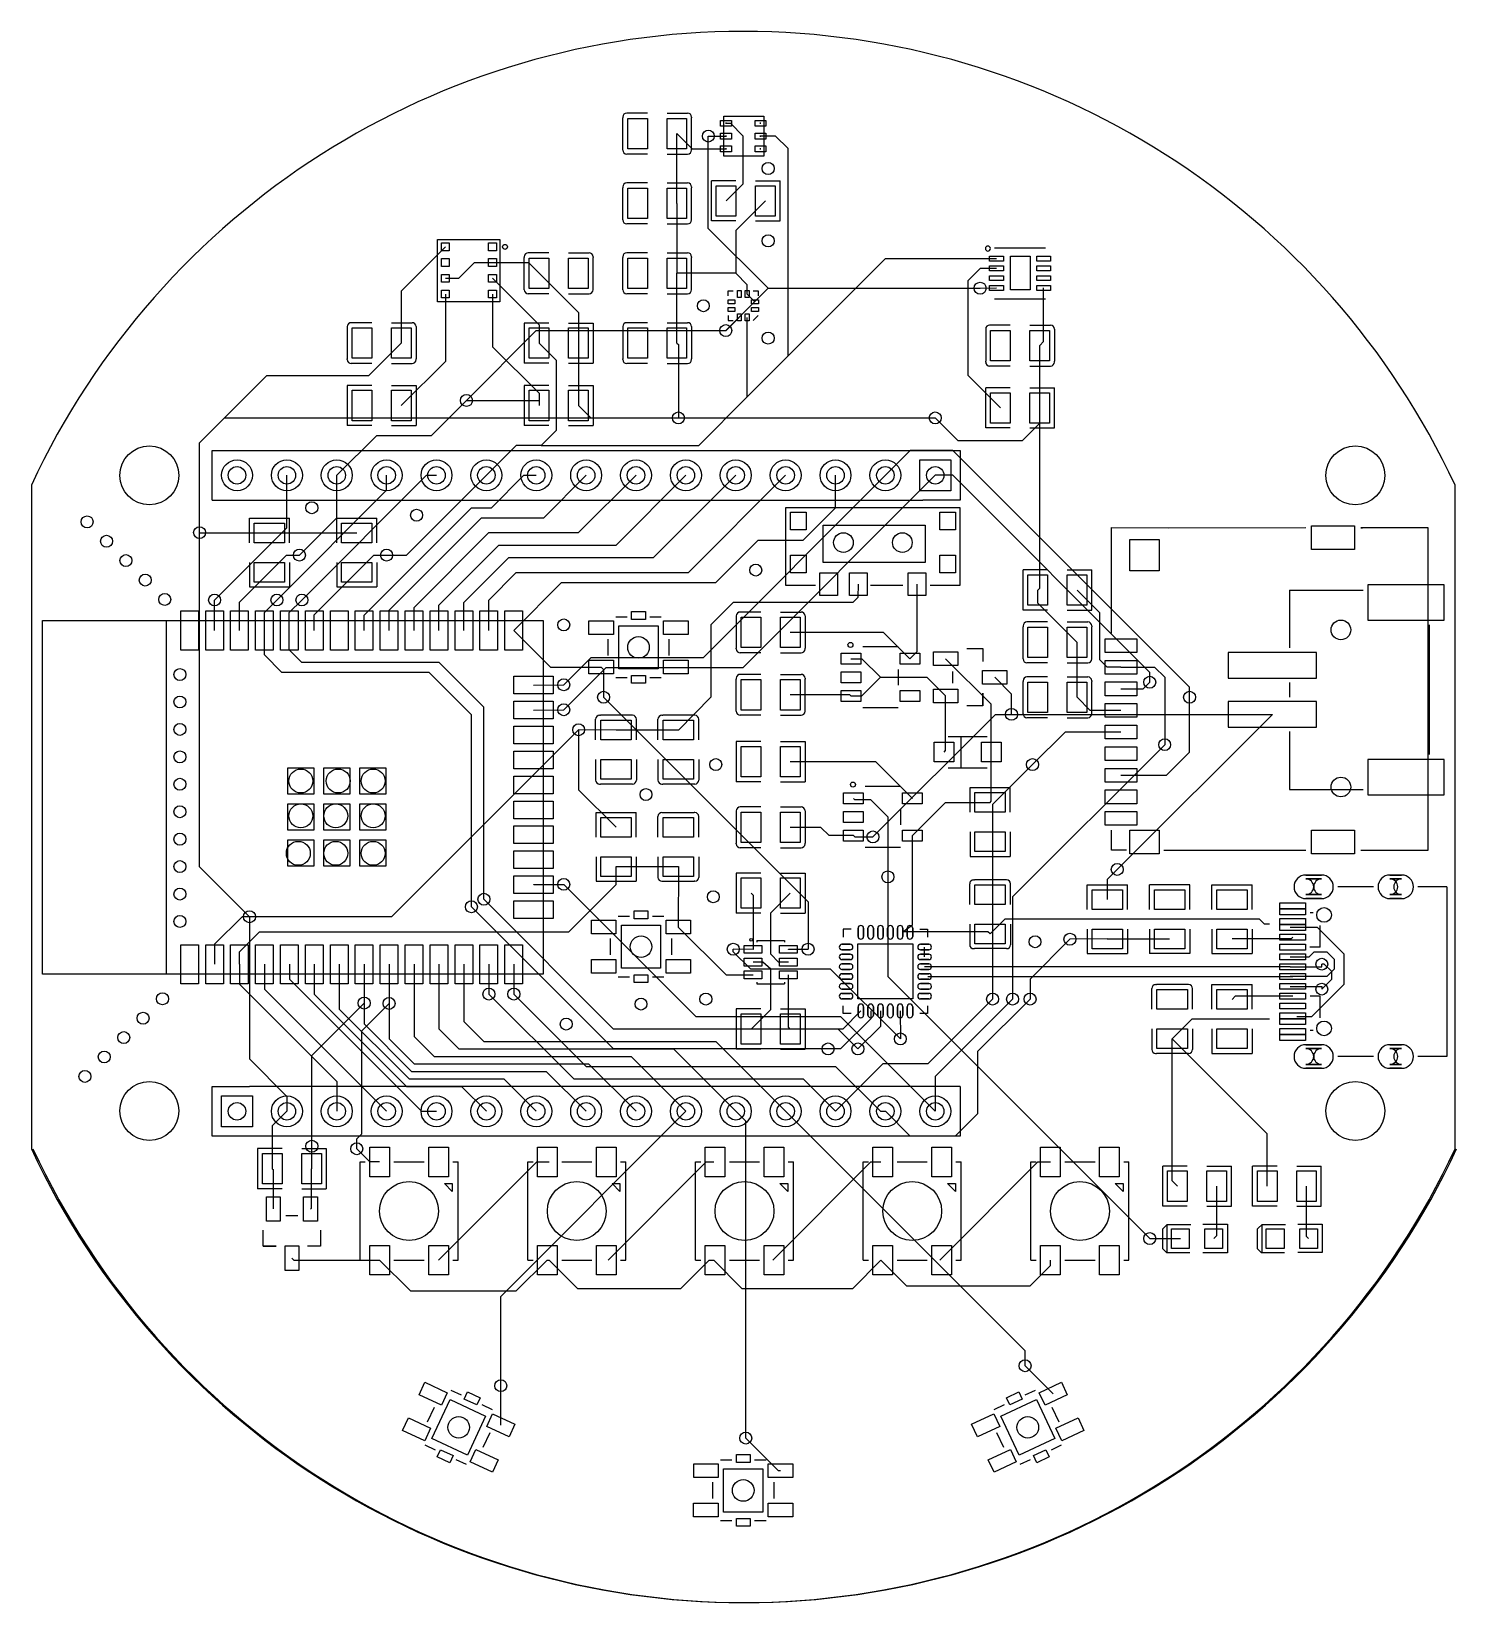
# Model space of a CAD drawing. Extents: x -1427 to 1430, y -1575 to 1575.
import ezdxf

# ---------------------------------------------------------------- set-up
doc = ezdxf.new("R2010")
doc.units = 9

msp = doc.modelspace()

# ---------------------------------------------------------------- linework, layer by layer
for points in [[(-241.4, 1403.069), (-241.4, 1401.496)], [(-241.4, 1338.503), (-241.4, 1401.496)], [(-192.186, 1410.945), (-233.524, 1410.945)], [(-152.816, 1410.945), (-111.478, 1410.945)], [(-103.603, 1403.07), (-103.603, 1401.497)], [(-103.602, 1338.503), (-103.603, 1401.497)], [(-34.45, 1390.58), (-25.58, 1390.58), (0, 1365)], [(-133.13, 1230), (-133.131, 1370)], [(-133.131, 1370), (-102.551, 1339.42), (-34.45, 1339.42)], [(50, 1060), (-70, 1180), (-70, 1365)], [(-70, 1365), (-34.5, 1365)], [(-34.37, 1235), (0, 1269.37), (0, 1365)], [(7.9, 842.1), (90, 924.2), (90, 1340), (65, 1365), (34.5, 1365)], [(-241.4, 1336.931), (-241.4, 1338.503)], [(-192.186, 1329.055), (-233.524, 1329.055)], [(-152.816, 1329.055), (-111.478, 1329.055)], [(-103.602, 1337.719), (-103.602, 1338.503)], [(-103.602, 1336.931), (-103.602, 1338.503)], [(-241.429, 1263.069), (-241.429, 1261.496)], [(-241.429, 1198.503), (-241.429, 1261.496)], [(-192.215, 1270.945), (-233.553, 1270.945)], [(-152.845, 1270.945), (-111.507, 1270.945)], [(-103.632, 1263.07), (-103.632, 1261.497)], [(-103.631, 1198.503), (-103.632, 1261.497)], [(-14.685, 1275.156), (-63.898, 1275.156)], [(-63.898, 1194.844), (-63.898, 1275.156)], [(24.685, 1275.156), (73.898, 1275.156)], [(73.899, 1194.844), (73.898, 1275.156)], [(-133.13, 1230), (-133.13, 1090)], [(44.37, 1235), (-15, 1175.63), (-15, 1090)], [(-241.429, 1196.931), (-241.429, 1198.503)], [(-103.631, 1197.719), (-103.631, 1198.503)], [(-103.631, 1196.931), (-103.631, 1198.503)], [(-192.215, 1189.055), (-233.553, 1189.055)], [(-152.845, 1189.055), (-111.507, 1189.055)], [(-14.685, 1194.844), (-63.898, 1194.844)], [(24.685, 1194.844), (73.898, 1194.844)], [(-597.2, 1142.9), (-685.6, 1054.4), (-685.6, 950)], [(503.85, 1141.134), (606.213, 1141.134)], [(-597.2, 1079.9), (-570.1, 1079.9), (-538.6, 1111.4), (-502.7, 1111.4)], [(-502.7, 1111.4), (-430.8, 1111.4), (-409.4, 1090)], [(-438.929, 1123.069), (-438.929, 1121.496)], [(-438.929, 1058.503), (-438.929, 1121.496)], [(-389.715, 1130.945), (-431.053, 1130.945)], [(-350.345, 1130.945), (-309.007, 1130.945)], [(-301.132, 1123.07), (-301.132, 1121.497)], [(-301.131, 1058.503), (-301.132, 1121.497)], [(-241.429, 1123.069), (-241.429, 1121.496)], [(-241.429, 1058.503), (-241.429, 1121.496)], [(-192.215, 1130.945), (-233.553, 1130.945)], [(-152.845, 1130.945), (-111.507, 1130.945)], [(-103.632, 1123.07), (-103.632, 1121.497)], [(-103.631, 1058.503), (-103.632, 1121.497)], [(90, 924.2), (285.327, 1119.527), (507.758, 1119.527)], [(-502.75, 1079.91), (-409.37, 986.53), (-409.37, 950.001)], [(-409.368, 1090.001), (-330.63, 1011.263), (-330.63, 950.001)], [(-133.131, 950), (-133.13, 1090)], [(7.87, 1048.42), (7.87, 1067.13), (-15, 1090), (-133.13, 1090)], [(507.758, 1099.847), (474.847, 1099.847), (450, 1075), (450, 885.63), (515.63, 820)], [(-597.24, 1048.41), (-597.24, 913.39), (-685.63, 825)], [(-502.75, 1048.41), (-502.7, 942.7), (-409.4, 849.4), (-409.4, 825)], [(-438.929, 1056.931), (-438.929, 1058.503)], [(-389.715, 1049.055), (-431.053, 1049.055)], [(-350.345, 1049.055), (-309.007, 1049.055)], [(-301.131, 1057.719), (-301.131, 1058.503)], [(-301.131, 1056.931), (-301.131, 1058.503)], [(-241.429, 1056.931), (-241.429, 1058.503)], [(-192.215, 1049.055), (-233.553, 1049.055)], [(-152.845, 1049.055), (-111.507, 1049.055)], [(-103.631, 1057.719), (-103.631, 1058.503)], [(-103.631, 1056.931), (-103.631, 1058.503)], [(-35, 975), (50, 1060), (475, 1060)], [(-30, 1044.999), (-30, 1054.999), (-20, 1054.999)], [(23.42, 1032.87), (7.87, 1048.42)], [(20, 1054.999), (30, 1054.999), (30, 1044.999)], [(475, 1060), (507.8, 1060.5)], [(594.37, 945), (602.248, 952.878), (602.248, 1060.467)], [(503.85, 1038.771), (606.213, 1038.771)], [(-793.929, 983.069), (-793.929, 981.497)], [(-793.929, 982.281), (-793.929, 981.497)], [(-793.929, 981.497), (-793.928, 918.503)], [(-744.715, 990.945), (-786.053, 990.945)], [(-705.345, 990.945), (-664.007, 990.945)], [(-656.131, 983.069), (-656.131, 981.497)], [(-656.131, 981.497), (-656.131, 918.504)], [(-438.929, 990.156), (-438.928, 909.844)], [(-389.715, 990.156), (-438.928, 990.156)], [(-405, 745), (-89.3, 745), (7.9, 842.1), (7.9, 1001.6)], [(-350.345, 990.156), (-301.132, 990.156)], [(-301.132, 990.156), (-301.132, 909.844)], [(-241.429, 983.069), (-241.429, 981.497)], [(-241.429, 982.281), (-241.429, 981.497)], [(-241.429, 981.497), (-241.428, 918.503)], [(-192.215, 990.945), (-233.553, 990.945)], [(-152.845, 990.945), (-111.507, 990.945)], [(-103.631, 983.069), (-103.631, 981.497)], [(-103.631, 981.497), (-103.631, 918.504)], [(-35, 975), (-34.441, 975), (-7.871, 1001.57)], [(-30, 1004.999), (-30, 994.999), (-20, 994.999)], [(30, 1004.999), (20, 994.999)], [(486.101, 978.069), (486.101, 976.497)], [(486.101, 977.281), (486.101, 976.497)], [(486.101, 976.497), (486.102, 913.503)], [(535.315, 985.945), (493.977, 985.945)], [(574.685, 985.945), (616.023, 985.945)], [(623.899, 978.069), (623.899, 976.497)], [(623.899, 976.497), (623.899, 913.504)], [(-1090, 570), (-1090, 750), (-955, 885), (-750.63, 885), (-685.63, 950)], [(-555, 835), (-415, 975), (-35, 975)], [(-409.4, 950), (-375, 915.6), (-375, 775), (-405, 745), (-455, 745), (-515, 685)], [(-330.63, 950.001), (-330.63, 825)], [(-133.131, 950), (-130, 946.869), (-130, 800)], [(594.37, 820), (594.37, 945)], [(-793.928, 916.93), (-793.928, 918.503)], [(-656.131, 916.931), (-656.131, 918.504)], [(-241.428, 916.93), (-241.428, 918.503)], [(-103.631, 916.931), (-103.631, 918.504)], [(486.102, 911.93), (486.102, 913.503)], [(623.899, 911.931), (623.899, 913.504)], [(-744.715, 909.055), (-786.053, 909.055)], [(-705.345, 909.055), (-664.007, 909.055)], [(-389.715, 909.844), (-438.928, 909.844)], [(-350.345, 909.844), (-301.132, 909.844)], [(-192.215, 909.055), (-233.553, 909.055)], [(-152.845, 909.055), (-111.507, 909.055)], [(535.315, 904.055), (493.977, 904.055)], [(574.685, 904.055), (616.023, 904.055)], [(-793.929, 865.156), (-793.928, 784.844)], [(-744.715, 865.156), (-793.928, 865.156)], [(-705.345, 865.156), (-656.132, 865.156)], [(-656.132, 865.156), (-656.132, 784.844)], [(-438.929, 865.156), (-438.928, 784.844)], [(-389.715, 865.156), (-438.928, 865.156)], [(-350.345, 865.156), (-301.132, 865.156)], [(-301.132, 865.156), (-301.132, 784.844)], [(535.315, 860.156), (486.102, 860.156)], [(486.102, 779.844), (486.102, 860.156)], [(574.685, 860.156), (623.898, 860.156)], [(623.899, 779.844), (623.898, 860.156)], [(-815, 685), (-735, 765), (-625, 765), (-555, 835)], [(-555, 835), (-409.4, 835), (-409.4, 825)], [(-330.63, 825), (-305.63, 800), (-130, 800)], [(385, 800), (430, 755), (560, 755), (594.37, 789.37), (594.37, 820)], [(590.63, 455), (594.37, 458.74), (594.37, 820)], [(-1090, 570), (-1090, 750), (-1040, 800), (385, 800)], [(-744.715, 784.844), (-793.928, 784.844)], [(-705.345, 784.844), (-656.132, 784.844)], [(-389.715, 784.844), (-438.928, 784.844)], [(-350.345, 784.844), (-301.132, 784.844)], [(535.315, 779.844), (486.102, 779.844)], [(574.685, 779.844), (623.898, 779.844)], [(-1065, 635), (-1065, 635), (-1065, 735), (435, 735), (435, 635), (360, 635)], [(895, 240), (895, 260), (420, 735), (335, 735), (285, 685)], [(-1427.255, 665.539), (-1427.255, -666.498)], [(-1060, 435), (-915, 580), (-915, 685)], [(-935, 435), (-715, 655), (-715, 685)], [(-890, 525), (-815, 600), (-815, 685)], [(-885, 435), (-635, 685), (-615, 685)], [(-760.1, 374), (-760.1, 404.9), (-545, 620), (-505, 620), (-440, 685), (-415, 685)], [(-715, 525), (-675, 525), (-515, 685)], [(-710.1, 374), (-710.1, 414.9), (-525, 600), (-400, 600), (-315, 685)], [(-660.12, 373.98), (-660.12, 419.88), (-510, 570), (-330, 570), (-215, 685)], [(-610.12, 373.98), (-610.12, 424.88), (-490, 545), (-255, 545), (-115, 685)], [(-560.12, 373.98), (-560.12, 429.88), (-470, 520), (-180, 520), (-15, 685)], [(-510.12, 373.98), (-510.12, 434.88), (-455, 490), (-110, 490), (85, 685)], [(-460.12, 373.98), (-364.1, 470), (-55, 470), (30, 555), (120, 555), (185, 620), (185, 685)], [(-360, 215), (-275, 300), (0, 300), (385, 685)], [(-360, 265), (-305, 320), (-80, 320), (285, 685)], [(815, 270), (815, 290), (420, 685), (385, 685)], [(1427.254, -665.545), (1427.254, 665.539)], [(-1065, 635), (360, 635)], [(-990.156, 549.685), (-990.156, 598.898)], [(-990.156, 598.898), (-909.844, 598.898)], [(-909.844, 549.685), (-909.844, 598.898)], [(-815.186, 549.685), (-815.186, 598.898)], [(-815.186, 598.898), (-734.874, 598.898)], [(-734.874, 549.685), (-734.874, 598.898)], [(375.001, 465.001), (435.001, 465.001), (435.001, 620.001), (85.001, 620.001), (85.001, 465.001), (145.001, 465.001)], [(-990, -200), (-1090, -100), (-1090, 570)], [(-1090, 570), (-1089.37, 569.37), (-950, 569.37)], [(-950, 569.37), (-775, 569.37)], [(738.349, 368.58), (738.349, 580.116), (851.892, 579.801)], [(851.899, 579.781), (1128.349, 580.116)], [(1238.301, -66.42), (1373.301, -66.42), (1373.301, 579.781), (1238.301, 579.781), (1241.658, 579.801)], [(-990.156, 510.315), (-990.156, 461.102)], [(-950, 490.63), (-915.63, 525), (-890, 525)], [(-909.844, 510.315), (-909.844, 461.102)], [(-815.186, 510.315), (-815.186, 461.102)], [(-775, 490.63), (-740.63, 525), (-715, 525)], [(-734.874, 510.315), (-734.874, 461.102)], [(-1010.12, 373.98), (-1010.12, 430.51), (-950, 490.63)], [(-860.11, 373.98), (-860.11, 405.52), (-775, 490.63)], [(610.315, 495.156), (561.102, 495.156)], [(561.102, 414.844), (561.102, 495.156)], [(649.685, 495.156), (698.898, 495.156)], [(698.899, 414.844), (698.898, 495.156)], [(-990.156, 461.101), (-909.844, 461.102)], [(-815.186, 461.101), (-734.874, 461.102)], [(230.5, 466.5), (230, 440), (220, 430), (-20, 430), (-65, 385), (-65, 240), (-130, 174.4)], [(255.001, 465.001), (320.001, 465.001)], [(334.06, 317.4), (348.59, 331.93), (348.59, 466.52)], [(669.37, 350.001), (590.63, 428.741), (590.63, 455)], [(757.4, 300.3), (729.7, 300.3), (715, 315), (715, 409.4), (669.4, 455)], [(1095, 455), (1095, 338.903)], [(1095, 455), (1242.987, 455)], [(-1060.1, 374), (-1060, 435)], [(-960.11, 373.98), (-960.11, 409.89), (-935, 435)], [(-910.12, 373.98), (-910.12, 409.88), (-885, 435)], [(35.285, 410.945), (-6.053, 410.945)], [(74.655, 410.945), (115.993, 410.945)], [(610.315, 414.844), (561.102, 414.844)], [(649.685, 414.844), (698.898, 414.844)], [(-255.738, 401.024), (-232.9, 401.024)], [(-187.1, 401.024), (-164.263, 401.024)], [(-13.929, 403.069), (-13.929, 401.497)], [(-13.929, 402.281), (-13.929, 401.497)], [(-13.929, 401.497), (-13.928, 338.503)], [(123.869, 403.069), (123.869, 401.497)], [(123.869, 401.497), (123.869, 338.504)], [(561.071, 383.069), (561.071, 381.496)], [(561.071, 318.503), (561.071, 381.496)], [(610.285, 390.945), (568.947, 390.945)], [(649.655, 390.945), (690.993, 390.945)], [(698.868, 383.07), (698.868, 381.497)], [(698.869, 318.503), (698.868, 381.497)], [(1375, 385), (1375, 125)], [(-545, -180), (-545, 205), (-630, 290), (-925, 290), (-960.11, 325.11), (-960.11, 373.979)], [(-520, -165), (-520, 220), (-610, 310), (-885, 310), (-910.12, 335.12), (-910.12, 373.979)], [(-460.12, 373.98), (-386.74, 300.6), (-284.8, 300.6)], [(-271.024, 323.5), (-271.024, 356.49)], [(-148.976, 356.491), (-148.976, 323.5)], [(334.06, 317.4), (281.46, 370), (94.37, 370)], [(669.37, 240), (669.37, 350.001)], [(-13.928, 336.93), (-13.928, 338.503)], [(35.285, 329.055), (-6.053, 329.055)], [(74.655, 329.055), (115.993, 329.055)], [(123.869, 336.931), (123.869, 338.504)], [(215.95, 317.4), (237.6, 317.4), (275, 280)], [(310.456, 341.01), (239.589, 341.01)], [(497.24, 130), (497.24, 225.96), (405.8, 317.4)], [(448.5, 337.481), (480.59, 337.481), (480.59, 311.499)], [(561.071, 316.931), (561.071, 318.503)], [(698.869, 317.719), (698.869, 318.503)], [(698.869, 316.931), (698.869, 318.503)], [(-284.8, 300.601), (-280, 295.801), (-280, 240)], [(35.285, 285.945), (-6.053, 285.945)], [(74.655, 285.945), (115.993, 285.945)], [(310.456, 295.735), (310.456, 264.238)], [(419.57, 291.809), (419.57, 268.191)], [(610.285, 309.055), (568.947, 309.055)], [(649.655, 309.055), (690.993, 309.055)], [(757.4, 300.3), (824.7, 300.3), (845, 280), (845, 145)], [(-420.7, 264.3), (-360, 265)], [(-232.9, 278.976), (-255.652, 278.976)], [(-164.348, 278.976), (-187.1, 278.976)], [(-13.929, 278.069), (-13.929, 276.496)], [(-13.929, 213.503), (-13.929, 276.496)], [(123.868, 278.07), (123.868, 276.497)], [(123.869, 213.503), (123.868, 276.497)], [(215.95, 242.6), (237.6, 242.6), (275, 280), (368.4, 280), (405.8, 242.6)], [(537.893, 205.79), (537.893, 246.307), (504.2, 280)], [(561.071, 273.069), (561.071, 271.496)], [(561.071, 208.503), (561.071, 271.496)], [(610.285, 280.945), (568.947, 280.945)], [(649.655, 280.945), (690.993, 280.945)], [(698.868, 273.07), (698.868, 271.497)], [(698.869, 208.503), (698.868, 271.497)], [(757.4, 257), (802, 257), (815, 270)], [(1095, 269.522), (1095, 240.479)], [(-280, 240), (130, -170), (130, -265)], [(215.95, 242.6), (213.55, 245), (94.37, 245)], [(402.76, 130), (405.8, 133.04), (405.8, 242.6)], [(480.59, 248.501), (480.59, 222.52), (480.59, 248.501), (480.59, 222.52), (448.5, 222.52)], [(757.41, 213.66), (695.71, 213.66), (669.37, 240)], [(757.41, 83.74), (848.74, 83.74), (895, 130), (895, 240)], [(-420.7, 214.3), (-360, 215)], [(-295.975, 154.685), (-295.975, 196.023)], [(-288.1, 203.898), (-286.527, 203.898)], [(-223.533, 203.899), (-286.527, 203.898)], [(-222.749, 203.899), (-223.533, 203.899)], [(-221.961, 203.899), (-223.533, 203.899)], [(-214.085, 154.685), (-214.085, 196.023)], [(-170.975, 154.685), (-170.975, 196.023)], [(-163.1, 203.898), (-161.527, 203.898)], [(-98.533, 203.899), (-161.527, 203.898)], [(-97.749, 203.899), (-98.533, 203.899)], [(-96.961, 203.899), (-98.533, 203.899)], [(-89.085, 154.685), (-89.085, 196.023)], [(-13.929, 211.931), (-13.929, 213.503)], [(35.285, 204.055), (-6.053, 204.055)], [(74.655, 204.055), (115.993, 204.055)], [(123.869, 212.719), (123.869, 213.503)], [(123.869, 211.931), (123.869, 213.503)], [(310.456, 218.962), (239.589, 218.962)], [(260, -40), (505.791, 205.791), (537.893, 205.791)], [(537.893, 205.79), (1061.14, 205.79)], [(561.071, 206.931), (561.071, 208.503)], [(610.285, 199.055), (568.947, 199.055)], [(649.655, 199.055), (690.993, 199.055)], [(698.869, 207.719), (698.869, 208.503)], [(698.869, 206.931), (698.869, 208.503)], [(1061.1, 205.8), (750, -105)], [(-330, 175), (-705, -200), (-990, -200)], [(-255, 174.4), (-330, 175)], [(-330, 175), (-330, 54.37), (-255, -20.63)], [(-130, 174.4), (-255, 174.4)], [(410.63, 161.496), (489.37, 161.496)], [(436.172, 161.496), (436.172, 98.504)], [(757.41, 170.35), (645.35, 170.35), (580, 105)], [(1095, 171.098), (1095, 55), (1242.987, 55)], [(-13.929, 151.056), (-13.928, 70.744)], [(35.285, 151.056), (-13.928, 151.056)], [(74.655, 151.056), (123.868, 151.056)], [(123.868, 151.056), (123.868, 70.744)], [(495, 29.37), (497.24, 31.61), (497.24, 130)], [(845, 145), (540, -160), (540, -365)], [(-295.975, 115.315), (-295.975, 73.977)], [(-214.085, 115.315), (-214.085, 73.977)], [(-170.975, 115.315), (-170.975, 73.977)], [(-89.085, 115.315), (-89.085, 73.977)], [(339.06, 37.4), (265.609, 110.851), (94.37, 110.851)], [(410.63, 98.504), (489.37, 98.504)], [(580, 105), (500, 25), (500, -365)], [(-288.099, 66.101), (-286.526, 66.101)], [(-223.533, 66.101), (-286.526, 66.101)], [(-221.961, 66.101), (-223.533, 66.101)], [(-163.099, 66.101), (-161.526, 66.101)], [(-98.533, 66.101), (-161.526, 66.101)], [(-96.961, 66.101), (-98.533, 66.101)], [(35.285, 70.744), (-13.928, 70.744)], [(74.655, 70.744), (123.868, 70.744)], [(220.95, 37.4), (223.35, 35), (255, 35), (290, 0), (290, -120)], [(315.438, 61.018), (244.572, 61.018)], [(454.814, 9.685), (454.814, 58.898)], [(454.814, 58.898), (535.126, 58.898)], [(535.126, 9.685), (535.126, 58.898)], [(-295.186, -40.315), (-295.186, 8.898)], [(-295.186, 8.898), (-214.874, 8.898)], [(-214.874, -40.315), (-214.874, 8.898)], [(-170.975, -40.315), (-170.975, 1.023)], [(-163.099, 8.899), (-161.527, 8.899)], [(-161.527, 8.899), (-98.534, 8.899)], [(-96.961, 8.899), (-98.534, 8.899)], [(-89.085, -40.315), (-89.085, 1.023)], [(-13.929, 12.269), (-13.929, 10.697)], [(-13.929, 11.481), (-13.929, 10.697)], [(-13.929, 10.697), (-13.928, -52.297)], [(35.285, 20.145), (-6.053, 20.145)], [(74.655, 20.145), (115.993, 20.145)], [(123.869, 12.269), (123.869, 10.697)], [(123.869, 10.697), (123.869, -52.296)], [(315.438, 15.743), (315.438, -15.754)], [(339.06, -37.4), (405.83, 29.37), (495, 29.37)], [(220.9, -37.4), (172.4, -37.4), (155.8, -20.8), (94.4, -20.8)], [(454.814, -29.685), (454.814, -78.898)], [(535.126, -29.685), (535.126, -78.898)], [(768.349, -66.42), (738.349, -66.42), (738.349, -26.42)], [(-13.928, -53.87), (-13.928, -52.297)], [(35.285, -61.745), (-6.053, -61.745)], [(74.655, -61.745), (115.993, -61.745)], [(123.869, -53.869), (123.869, -52.296)], [(220.95, -37.4), (223.55, -40), (260, -40)], [(315.438, -61.03), (244.572, -61.03)], [(495, -234.37), (490.63, -230), (320, -230), (339.06, -215.94), (339.06, -37.4)], [(-295.186, -79.685), (-295.186, -128.898)], [(-214.874, -79.685), (-214.874, -128.898)], [(-170.975, -79.685), (-170.975, -121.023)], [(-89.085, -79.685), (-89.085, -121.023)], [(454.814, -78.899), (535.126, -78.898)], [(843.349, -66.42), (1128.349, -66.42)], [(-1010.12, -295.31), (-1010.12, -270.12), (-970, -230), (-350, -230), (-255, -135), (-255, -99.37)], [(-255, -99.37), (-130, -99.37)], [(-130, -99.4), (-130.2, -220.6)], [(-13.899, -112.353), (-13.898, -192.665)], [(35.315, -112.353), (-13.898, -112.353)], [(74.685, -112.353), (123.898, -112.353)], [(123.898, -112.353), (123.898, -192.665)], [(290, -120), (290, -320), (815, -845)], [(750, -105), (730, -125), (730, -165.63)], [(-420.75, -135.669), (-420.081, -135), (-360, -135)], [(-360, -135), (-95, -400), (195, -400), (385, -590)], [(-295.186, -128.899), (-214.874, -128.898)], [(-163.099, -128.899), (-161.527, -128.899)], [(-162.311, -128.899), (-161.527, -128.899)], [(-161.527, -128.899), (-98.533, -128.898)], [(-96.96, -128.898), (-98.533, -128.898)], [(15.63, -152.509), (19.574, -156.453), (19.574, -265.373)], [(90.434, -290.963), (70.963, -290.963), (55, -275), (55, -191.879), (94.37, -152.509)], [(454.025, -175.315), (454.025, -133.977)], [(461.9, -126.102), (463.473, -126.102)], [(526.467, -126.101), (463.473, -126.102)], [(527.251, -126.101), (526.467, -126.101)], [(528.039, -126.101), (526.467, -126.101)], [(535.915, -175.315), (535.915, -133.977)], [(689.814, -185.315), (689.814, -136.102)], [(689.814, -136.102), (770.126, -136.102)], [(770.126, -185.315), (770.126, -136.102)], [(895.126, -136.101), (814.814, -136.102)], [(814.814, -185.315), (814.814, -136.102)], [(895.126, -185.315), (895.126, -136.102)], [(939.814, -185.315), (939.814, -136.102)], [(939.814, -136.102), (1020.126, -136.102)], [(1020.126, -185.315), (1020.126, -136.102)], [(1263.783, -139.922), (1192.216, -139.922)], [(1410.777, -139.922), (1352.849, -139.922)], [(1410.777, -139.922), (1410.778, -480.078)], [(170, -465), (-260, -465), (-545, -180)], [(230, -465), (190, -425), (-260, -425), (-520, -165)], [(-990, -200), (-1005, -200), (-1060.12, -255.12), (-1060.12, -295.31)], [(-990, -200), (-990, -200), (-990, -485), (-915, -560), (-915, -590)], [(-250.652, -198.976), (-227.9, -198.976)], [(-182.1, -198.976), (-159.348, -198.976)], [(35.315, -192.665), (-13.898, -192.665)], [(74.685, -192.665), (123.898, -192.665)], [(454.025, -214.685), (454.025, -256.023)], [(1055, -215), (1045, -215), (1035, -205), (524.37, -205), (495, -234.37)], [(535.915, -214.685), (535.915, -256.023)], [(1142.653, -192.011), (1136.413, -192.011)], [(1156.855, -260.909), (1156.855, -217.188)], [(-266.024, -276.491), (-266.024, -243.5)], [(-143.976, -243.5), (-143.976, -276.49)], [(-130.2, -220.6), (-34.247, -316.553), (19.574, -316.553)], [(27.44, -247.651), (82.558, -247.651)], [(27.44, -247.651), (27.44, -250.893)], [(82.558, -247.651), (82.558, -250.893)], [(216.101, -224.81), (200.349, -224.81), (200.349, -240.56)], [(353.901, -224.81), (369.651, -224.81), (369.651, -240.56)], [(655, -245), (575, -325), (575, -365)], [(730, -244.4), (655, -245)], [(689.814, -224.685), (689.814, -273.898)], [(730, -244.37), (855, -244.37)], [(770.126, -224.685), (770.126, -273.898)], [(814.814, -224.685), (814.814, -273.898)], [(895.126, -224.685), (895.126, -273.898)], [(939.814, -224.685), (939.814, -273.898)], [(1101.726, -241.1), (1098.456, -244.37), (980, -244.37)], [(1020.126, -224.685), (1020.126, -273.898)], [(1110, -400), (1140, -400), (1205, -335), (1205, -275), (1151.4, -221.4), (1096.7, -221.4)], [(315, -445), (175, -305), (15, -305), (-20, -270), (-20, -265)], [(19.6, -265.4), (-20, -265)], [(90.435, -265.374), (90.808, -265), (130, -265)], [(363.74, -280.47), (363.74, -260.79)], [(461.901, -263.899), (463.474, -263.899)], [(526.467, -263.899), (463.474, -263.899)], [(528.039, -263.899), (526.467, -263.899)], [(689.814, -273.899), (770.126, -273.898)], [(895.126, -273.898), (814.814, -273.898)], [(939.814, -273.899), (1020.126, -273.898)], [(1096.726, -280.53), (1134.526, -280.53), (1145.026, -270.03), (1170.026, -270.03), (1185.026, -285.03), (1185.026, -305.03), (1169.826, -319.83), (1096.726, -319.83)], [(1156.855, -260.909), (1136.374, -260.909)], [(-1010.1, -295.3), (-1010.1, -334.9), (-815, -530), (-815, -590)], [(-960.12, -295.32), (-960.12, -344.88), (-715, -590)], [(-910.1, -295.3), (-910.1, -324.9), (-645, -590), (-615, -590)], [(-860.1, -295.3), (-860.1, -354.9), (-675, -540), (-565, -540), (-515, -590)], [(-810.1, -295.3), (-810.1, -384.9), (-670, -525), (-480, -525), (-415, -590)], [(-760.1, -295.3), (-760.1, -372.985)], [(-710.1, -295.3), (-710.1, -373.699)], [(-660.1, -295.3), (-660.1, -439.9), (-620, -480), (-225, -480), (-115, -590)], [(-610.1, -295.3), (-610.1, -424.9), (-570, -465), (-140, -465), (-15, -590)], [(-560.1, -295.3), (-560.1, -409.9), (-520, -450), (-55, -450), (85, -590)], [(-510.1, -295.3), (-510, -355)], [(-460.1, -295.3), (-460, -355)], [(15.6, -425), (55, -385.6), (55, -305), (39, -291), (19.6, -291)], [(1096.7, -300.2), (364.5, -300.2), (364.5, -300.2), (363.7, -300.2)], [(1096.726, -300.23), (1160.026, -300.23), (1160.026, -295.03)], [(1160.026, -345.03), (1180.026, -325.03), (1180.026, -310.03), (1165.026, -295.03), (1160.026, -295.03)], [(-227.9, -321.024), (-250.737, -321.024)], [(-159.262, -321.024), (-182.1, -321.024)], [(27.44, -331.023), (27.44, -334.265)], [(27.44, -334.265), (82.558, -334.265)], [(82.558, -331.023), (82.558, -334.265)], [(94.37, -425), (90.434, -421.064), (90.434, -316.553)], [(370, -320), (1101.7, -319.8)], [(819.025, -385.315), (819.025, -343.977)], [(826.9, -336.102), (828.473, -336.102)], [(891.467, -336.101), (828.473, -336.102)], [(892.251, -336.101), (891.467, -336.101)], [(893.039, -336.101), (891.467, -336.101)], [(900.915, -385.315), (900.915, -343.977)], [(939.844, -385.315), (939.844, -336.102)], [(939.844, -336.102), (1020.156, -336.102)], [(1020.156, -385.315), (1020.156, -336.102)], [(1096.726, -339.53), (1160.026, -339.53), (1160.026, -345.03)], [(-865, -660), (-865, -477.886), (-760.1, -372.986)], [(-775, -665), (-775, -645), (-765, -635), (-765, -428.599), (-710.1, -373.699)], [(-760.1, -372.985), (-760.1, -414.9), (-665, -510), (-395, -510), (-315, -590)], [(-710.1, -373.699), (-710.1, -444.9), (-660, -495), (-310, -495), (-215, -590)], [(-510, -355), (-340, -525), (120, -525), (185, -590)], [(-460, -355), (-315, -500), (185, -500), (275, -590), (285, -590)], [(500, -365), (370, -495), (280, -495), (185, -590)], [(575, -365), (470, -470), (470, -595), (425, -640), (335, -640), (285, -590)], [(540, -365), (385, -520), (385, -590)], [(1101.726, -359.21), (986.42, -359.21), (980, -365.63)], [(1156.939, -359.212), (1136.413, -359.212)], [(1156.939, -402.781), (1156.939, -359.212)], [(-13.929, -384.844), (-13.928, -465.156)], [(35.285, -384.844), (-13.928, -384.844)], [(74.655, -384.844), (123.868, -384.844)], [(235.79, -388.74), (199.53, -425), (94.37, -425)], [(123.868, -384.844), (123.868, -465.156)], [(255.5, -388.7), (255.5, -404.5), (195, -465), (170, -465)], [(216.101, -394.109), (200.349, -394.109), (200.349, -378.36)], [(275.161, -388.74), (275.161, -419.839), (230, -465)], [(314.5, -388.7), (315, -445)], [(369.651, -378.36), (369.651, -394.109), (353.901, -394.109)], [(1055, -405), (899.37, -405), (860, -444.37)], [(819.025, -424.685), (819.025, -466.023)], [(900.915, -424.685), (900.915, -466.023)], [(939.844, -424.685), (939.844, -473.898)], [(1020.156, -424.685), (1020.156, -473.898)], [(1142.677, -428.11), (1136.412, -428.11)], [(35.285, -465.156), (-13.928, -465.156)], [(74.655, -465.156), (123.868, -465.156)], [(870.63, -740), (860, -729.37), (860, -444.37)], [(1050.6, -740), (1050.6, -635), (860, -444.4)], [(826.901, -473.899), (828.474, -473.899)], [(891.467, -473.899), (828.474, -473.899)], [(893.039, -473.899), (891.467, -473.899)], [(939.844, -473.899), (1020.156, -473.898)], [(1263.783, -480.078), (1192.216, -480.078)], [(1410.778, -480.078), (1352.849, -480.078)], [(435, -540), (435, -540), (435, -640), (-1065, -640), (-1065, -540), (-990, -540)], [(435, -540), (-990, -540)], [(-915, -590), (-944.4, -619.4), (-944.4, -705)], [(-486.09, -1140), (-486.09, -961.09), (-115, -590)], [(5, -1245), (5, -610), (-15, -590)], [(565, -1100), (565, -1070), (85, -590)], [(-865.63, -705), (-865, -704.37), (-865, -660)], [(-973.899, -664.844), (-973.898, -745.156)], [(-924.685, -664.844), (-973.898, -664.844)], [(-885.315, -664.844), (-836.102, -664.844)], [(-836.102, -664.844), (-836.102, -745.156)], [(-729.05, -691.58), (-748.42, -691.58), (-775, -665)], [(-768.42, -691.595), (-757.8, -691.595)], [(-768.42, -888.445), (-768.42, -691.595)], [(-700.3, -691.595), (-639.7, -691.595)], [(-610.95, -888.42), (-414.11, -691.58), (-389.05, -691.58)], [(-582.2, -691.595), (-571.57, -691.595)], [(-571.57, -888.445), (-571.57, -691.595)], [(-432.17, -691.595), (-421.55, -691.595)], [(-432.17, -888.445), (-432.17, -691.595)], [(-364.05, -691.595), (-303.45, -691.595)], [(-270.95, -888.42), (-74.11, -691.58), (-59.05, -691.58)], [(-245.95, -691.595), (-235.32, -691.595)], [(-235.32, -888.445), (-235.32, -691.595)], [(-95.92, -691.595), (-85.3, -691.595)], [(-95.92, -888.445), (-95.92, -691.595)], [(-27.8, -691.595), (32.8, -691.595)], [(59.05, -888.42), (255.89, -691.58), (275.95, -691.58)], [(90.3, -691.595), (100.93, -691.595)], [(100.93, -888.445), (100.93, -691.595)], [(240.33, -691.595), (250.95, -691.595)], [(240.33, -888.445), (240.33, -691.595)], [(308.45, -691.595), (369.05, -691.595)], [(394.05, -888.42), (590.89, -691.58), (615.95, -691.58)], [(426.55, -691.595), (437.18, -691.595)], [(437.18, -888.445), (437.18, -691.595)], [(576.58, -691.595), (587.2, -691.595)], [(576.58, -888.445), (576.58, -691.595)], [(644.7, -691.595), (705.3, -691.595)], [(762.8, -691.595), (773.43, -691.595)], [(773.43, -888.445), (773.43, -691.595)], [(-944.37, -705), (-942.4, -706.97), (-942.4, -785.8)], [(-867.6, -785.8), (-865.63, -783.83), (-865.63, -705)], [(890.285, -699.844), (841.072, -699.844)], [(841.072, -780.156), (841.072, -699.844)], [(929.655, -699.844), (978.868, -699.844)], [(978.869, -780.156), (978.868, -699.844)], [(1070.285, -699.844), (1021.072, -699.844)], [(1021.072, -780.156), (1021.072, -699.844)], [(1109.655, -699.844), (1158.868, -699.844)], [(1158.869, -780.156), (1158.868, -699.844)], [(-924.685, -745.156), (-973.898, -745.156)], [(-885.315, -745.156), (-836.102, -745.156)], [(943.494, -845.03), (949.37, -839.154), (949.37, -740)], [(1133.467, -845), (1129.37, -840.903), (1129.37, -740)], [(890.285, -780.156), (841.072, -780.156)], [(929.655, -780.156), (978.868, -780.156)], [(1070.285, -780.156), (1021.072, -780.156)], [(1109.655, -780.156), (1158.868, -780.156)], [(-893.19, -799.57), (-916.81, -799.57)], [(850.185, -873.77), (849.003, -873.77), (841.129, -865.896), (841.129, -825.739), (842.311, -824.558), (850.185, -816.684)], [(895.46, -873.77), (850.185, -873.77), (850.185, -816.684), (897.429, -816.684)], [(921.838, -816.29), (970.657, -816.29), (970.657, -873.376), (921.838, -873.376)], [(1040.158, -873.74), (1038.976, -873.74), (1031.102, -865.866), (1031.102, -825.709), (1032.284, -824.528), (1040.158, -816.654)], [(1085.433, -873.74), (1040.158, -873.74), (1040.158, -816.654), (1087.402, -816.654)], [(1111.811, -816.26), (1160.63, -816.26), (1160.63, -873.346), (1111.811, -873.346)], [(-936.5, -860.59), (-962.48, -860.59), (-936.5, -860.59), (-962.48, -860.59), (-962.48, -828.5)], [(-847.52, -828.5), (-847.52, -860.59), (-873.5, -860.59)], [(815, -845), (876.6, -845)], [(-905, -884.2), (-900.78, -888.42), (-729.05, -888.42)], [(-768.42, -888.445), (-757.8, -888.445)], [(-729.05, -888.42), (-667.47, -950), (-455, -950), (-393.42, -888.42), (-389.05, -888.42)], [(-700.3, -888.445), (-639.7, -888.445)], [(-582.2, -888.445), (-571.57, -888.445)], [(-432.17, -888.445), (-421.55, -888.445)], [(-389.05, -888.42), (-332.47, -945), (-125, -945), (-68.42, -888.42), (-59.05, -888.42)], [(-364.05, -888.445), (-303.45, -888.445)], [(-245.95, -888.445), (-235.32, -888.445)], [(-95.92, -888.445), (-85.3, -888.445)], [(-59.1, -888.4), (-2.5, -945), (220, -945), (275.9, -888.4)], [(-27.8, -888.445), (32.8, -888.445)], [(90.3, -888.445), (100.93, -888.445)], [(240.33, -888.445), (250.95, -888.445)], [(275.95, -888.42), (327.53, -940), (575, -940), (615.95, -899.05), (615.95, -888.42)], [(308.45, -888.445), (369.05, -888.445)], [(426.55, -888.445), (437.18, -888.445)], [(576.58, -888.445), (587.2, -888.445)], [(644.7, -888.445), (705.3, -888.445)], [(762.8, -888.445), (773.43, -888.445)], [(621.7, -1156.2), (565, -1100)], [(-586.119, -1148.917), (-565.498, -1158.532)], [(-486.09, -1219.42), (-486.09, -1140)], [(565.501, -1158.531), (586.118, -1148.917)], [(-632.81, -1212.671), (-618.868, -1182.772)], [(-523.989, -1177.887), (-503.37, -1187.504)], [(503.369, -1187.504), (523.99, -1177.889)], [(618.867, -1182.775), (632.809, -1212.673)], [(-617.077, -1269.146), (-637.776, -1259.493)], [(-508.253, -1234.353), (-522.197, -1264.25)], [(74.8, -1310.6), (70.6, -1310.6), (5, -1245)], [(522.197, -1264.251), (508.254, -1234.353)], [(637.776, -1259.494), (617.08, -1269.143)], [(-554.87, -1298.152), (-575.567, -1288.499)], [(-45.654, -1288.977), (-22.903, -1288.981)], [(22.898, -1288.979), (45.65, -1288.979)], [(575.57, -1288.5), (554.871, -1298.151)], [(-61.027, -1366.493), (-61.026, -1333.5)], [(61.023, -1333.502), (61.019, -1366.492)], [(-22.903, -1411.027), (-45.739, -1411.026)], [(45.736, -1411.025), (22.895, -1411.026)]]:
    msp.add_lwpolyline(points)
for points in [[(-192.186, 1339.488), (-231.556, 1339.488), (-231.556, 1400.512), (-192.186, 1400.512)], [(-113.446, 1339.488), (-152.816, 1339.488), (-152.816, 1400.512), (-113.446, 1400.512)], [(-45.28, 1396.495), (-23.62, 1396.495), (-23.62, 1384.675), (-45.28, 1384.675)], [(-38.82, 1324.815), (-38.82, 1404.815), (41.18, 1404.815), (41.18, 1324.815), (-38.82, 1324.815)], [(-33.55, 1390.585), (-35.35, 1390.585)], [(-33.55, 1390.585), (-35.35, 1390.585)], [(23.62, 1396.495), (45.27, 1396.495), (45.27, 1384.675), (23.62, 1384.675)], [(35.35, 1390.585), (33.55, 1390.585)], [(35.35, 1390.585), (33.55, 1390.585)], [(-45.28, 1370.895), (-23.62, 1370.895), (-23.62, 1359.085), (-45.28, 1359.085)], [(-33.55, 1364.985), (-35.35, 1364.985)], [(-33.55, 1364.985), (-35.35, 1364.985)], [(23.62, 1370.895), (45.27, 1370.895), (45.27, 1359.085), (23.62, 1359.085)], [(35.35, 1364.985), (33.55, 1364.985)], [(35.35, 1364.985), (33.55, 1364.985)], [(-45.28, 1345.325), (-23.62, 1345.325), (-23.62, 1333.515), (-45.28, 1333.515)], [(-33.55, 1339.415), (-35.35, 1339.415)], [(-33.55, 1339.415), (-35.35, 1339.415)], [(23.62, 1345.355), (45.27, 1345.355), (45.27, 1333.545), (23.62, 1333.545)], [(35.35, 1339.445), (33.55, 1339.445)], [(35.35, 1339.445), (33.55, 1339.445)], [(-192.215, 1199.488), (-231.585, 1199.488), (-231.585, 1260.512), (-192.215, 1260.512)], [(-113.475, 1199.488), (-152.845, 1199.488), (-152.845, 1260.512), (-113.475, 1260.512)], [(-14.685, 1204.488), (-54.055, 1204.488), (-54.055, 1265.512), (-14.685, 1265.512)], [(64.055, 1204.488), (24.685, 1204.488), (24.685, 1265.512), (64.055, 1265.512)], [(-612.755, 1157.899), (-487.755, 1157.899), (-487.755, 1032.899), (-612.755, 1032.899), (-612.755, 1157.899)], [(-605.117, 1150.773), (-589.369, 1150.773), (-589.369, 1135.025), (-605.117, 1135.025)], [(-510.629, 1150.773), (-494.881, 1150.773), (-494.881, 1135.025), (-510.629, 1135.025)], [(-605.117, 1119.277), (-589.369, 1119.277), (-589.369, 1103.529), (-605.117, 1103.529)], [(-510.629, 1119.277), (-494.881, 1119.277), (-494.881, 1103.529), (-510.629, 1103.529)], [(-389.715, 1059.488), (-429.085, 1059.488), (-429.085, 1120.512), (-389.715, 1120.512)], [(-310.975, 1059.488), (-350.345, 1059.488), (-350.345, 1120.512), (-310.975, 1120.512)], [(-192.215, 1059.488), (-231.585, 1059.488), (-231.585, 1120.512), (-192.215, 1120.512)], [(-113.475, 1059.488), (-152.845, 1059.488), (-152.845, 1120.512), (-113.475, 1120.512)], [(521.566, 1104.716), (521.566, 1094.874), (494.007, 1094.874), (494.007, 1104.716)], [(521.567, 1124.401), (521.567, 1114.559), (494.008, 1114.559), (494.008, 1124.401)], [(575.217, 1124.017), (575.217, 1057.087), (535.847, 1057.087), (535.847, 1124.017)], [(616.055, 1104.716), (616.055, 1094.874), (588.496, 1094.874), (588.496, 1104.716)], [(616.056, 1124.401), (616.056, 1114.559), (588.497, 1114.559), (588.497, 1124.401)], [(-605.117, 1087.781), (-589.369, 1087.781), (-589.369, 1072.033), (-605.117, 1072.033)], [(-510.629, 1087.781), (-494.881, 1087.781), (-494.881, 1072.033), (-510.629, 1072.033)], [(521.566, 1085.03), (521.566, 1075.188), (494.007, 1075.188), (494.007, 1085.03)], [(616.055, 1085.03), (616.055, 1075.188), (588.496, 1075.188), (588.496, 1085.03)], [(-605.117, 1056.285), (-589.369, 1056.285), (-589.369, 1040.537), (-605.117, 1040.537)], [(-510.629, 1056.285), (-494.881, 1056.285), (-494.881, 1040.537), (-510.629, 1040.537)], [(-3.937, 1041.534), (-11.811, 1041.534), (-11.811, 1055.314), (-3.937, 1055.314)], [(11.811, 1041.534), (3.937, 1041.534), (3.937, 1055.314), (11.811, 1055.314)], [(521.566, 1065.345), (521.566, 1055.503), (494.007, 1055.503), (494.007, 1065.345)], [(616.054, 1065.345), (616.054, 1055.503), (588.495, 1055.503), (588.495, 1065.345)], [(-16.535, 1036.81), (-16.535, 1028.936), (-30.315, 1028.936), (-30.315, 1036.81)], [(-16.535, 1021.062), (-16.535, 1013.188), (-30.315, 1013.188), (-30.315, 1021.062)], [(-11.811, 1008.464), (-3.937, 1008.464), (-3.937, 994.684), (-11.811, 994.684)], [(3.937, 1008.464), (11.811, 1008.464), (11.811, 994.684), (3.937, 994.684)], [(16.535, 1028.936), (16.535, 1036.81), (30.315, 1036.81), (30.315, 1028.936)], [(16.535, 1013.188), (16.535, 1021.062), (30.315, 1021.062), (30.315, 1013.188)], [(-784.085, 980.512), (-744.715, 980.512), (-744.715, 919.488), (-784.085, 919.488)], [(-705.345, 980.512), (-665.975, 980.512), (-665.975, 919.488), (-705.345, 919.488)], [(-429.085, 980.512), (-389.715, 980.512), (-389.715, 919.488), (-429.085, 919.488)], [(-350.345, 980.512), (-310.975, 980.512), (-310.975, 919.488), (-350.345, 919.488)], [(-231.585, 980.512), (-192.215, 980.512), (-192.215, 919.488), (-231.585, 919.488)], [(-152.845, 980.512), (-113.475, 980.512), (-113.475, 919.488), (-152.845, 919.488)], [(495.945, 975.512), (535.315, 975.512), (535.315, 914.488), (495.945, 914.488)], [(574.685, 975.512), (614.055, 975.512), (614.055, 914.488), (574.685, 914.488)], [(-784.085, 855.512), (-744.715, 855.512), (-744.715, 794.488), (-784.085, 794.488)], [(-705.345, 855.512), (-665.975, 855.512), (-665.975, 794.488), (-705.345, 794.488)], [(-429.085, 855.512), (-389.715, 855.512), (-389.715, 794.488), (-429.085, 794.488)], [(-350.345, 855.512), (-310.975, 855.512), (-310.975, 794.488), (-350.345, 794.488)], [(535.315, 789.488), (495.945, 789.488), (495.945, 850.512), (535.315, 850.512)], [(614.055, 789.488), (574.685, 789.488), (574.685, 850.512), (614.055, 850.512)], [(416, 654), (354, 654), (354, 716), (416, 716)], [(126.144, 575.749), (94.648, 575.749), (94.648, 611.183), (126.144, 611.183)], [(425.357, 575.768), (393.861, 575.768), (393.861, 611.202), (425.357, 611.202)], [(-980.512, 549.685), (-980.512, 589.055), (-919.488, 589.055), (-919.488, 549.685)], [(-805.542, 549.685), (-805.542, 589.055), (-744.518, 589.055), (-744.518, 549.685)], [(365.005, 510.005), (160.005, 510.005), (160.005, 585.005), (365.005, 585.005), (365.005, 510.005)], [(1139.295, 536.493), (1139.295, 583.737), (1225.909, 583.737), (1225.909, 536.493)], [(775.121, 493.186), (775.121, 556.178), (834.177, 556.178), (834.177, 493.186)], [(-980.512, 470.945), (-980.512, 510.315), (-919.488, 510.315), (-919.488, 470.945)], [(-805.542, 470.945), (-805.542, 510.315), (-744.518, 510.315), (-744.518, 470.945)], [(126.144, 489.154), (94.648, 489.154), (94.648, 524.588), (126.144, 524.588)], [(425.357, 489.154), (393.861, 489.154), (393.861, 524.588), (425.357, 524.588)], [(189.137, 443.879), (153.703, 443.879), (153.703, 489.155), (189.137, 489.155)], [(248.192, 443.879), (212.758, 443.879), (212.758, 489.155), (248.192, 489.155)], [(366.302, 443.879), (330.868, 443.879), (330.868, 489.155), (366.302, 489.155)], [(610.315, 424.488), (570.945, 424.488), (570.945, 485.512), (610.315, 485.512)], [(689.055, 424.488), (649.685, 424.488), (649.685, 485.512), (689.055, 485.512)], [(1252.087, 465.63), (1252.087, 394.764), (1405.63, 394.764), (1405.63, 465.63)], [(-1092.401, 413.347), (-1092.401, 334.607), (-1127.835, 334.607), (-1127.835, 413.347)], [(-1042.399, 413.347), (-1042.399, 334.607), (-1077.833, 334.607), (-1077.833, 413.347)], [(-992.399, 413.347), (-992.399, 334.607), (-1027.833, 334.607), (-1027.833, 413.347)], [(-942.398, 413.347), (-942.398, 334.607), (-977.832, 334.607), (-977.832, 413.347)], [(-892.399, 413.347), (-892.399, 334.607), (-927.833, 334.607), (-927.833, 413.347)], [(-842.397, 413.347), (-842.397, 334.607), (-877.831, 334.607), (-877.831, 413.347)], [(-792.397, 413.347), (-792.397, 334.607), (-827.831, 334.607), (-827.831, 413.347)], [(-742.398, 413.347), (-742.398, 334.607), (-777.832, 334.607), (-777.832, 413.347)], [(-692.399, 413.347), (-692.399, 334.607), (-727.833, 334.607), (-727.833, 413.347)], [(-642.4, 413.347), (-642.4, 334.607), (-677.834, 334.607), (-677.834, 413.347)], [(-592.401, 413.347), (-592.401, 334.607), (-627.835, 334.607), (-627.835, 413.347)], [(-542.401, 413.347), (-542.401, 334.607), (-577.835, 334.607), (-577.835, 413.347)], [(-492.401, 413.347), (-492.401, 334.607), (-527.835, 334.607), (-527.835, 413.347)], [(-442.4, 413.347), (-442.4, 334.607), (-477.834, 334.607), (-477.834, 413.347)], [(-223.8, 396.1), (-223.8, 411.801), (-196.2, 411.8), (-196.2, 396.1)], [(-1405, -315), (-1405, 393.66), (-401.06, 393.66), (-401.06, -315), (-1405, -315)], [(-1405, -315), (-1405, 393.66), (-1156.97, 393.66), (-1156.97, -315), (-1405, -315)], [(-309.409, 393.15), (-260.197, 393.15), (-260.197, 365.59), (-309.409, 365.59)], [(-249.37, 383.307), (-170.63, 383.307), (-170.63, 296.693), (-249.37, 296.693), (-249.37, 383.307)], [(-159.804, 393.15), (-110.591, 393.15), (-110.591, 365.591), (-159.804, 365.591)], [(-4.085, 400.512), (35.285, 400.512), (35.285, 339.488), (-4.085, 339.488)], [(74.655, 400.512), (114.025, 400.512), (114.025, 339.488), (74.655, 339.488)], [(610.285, 319.488), (570.915, 319.488), (570.915, 380.512), (610.285, 380.512)], [(689.025, 319.488), (649.655, 319.488), (649.655, 380.512), (689.025, 380.512)], [(725.909, 329.8), (725.909, 357.36), (788.901, 357.36), (788.901, 329.8)], [(235.653, 328.215), (235.653, 306.562), (196.283, 306.562), (196.283, 328.215)], [(353.763, 328.215), (353.763, 306.562), (314.393, 306.562), (314.393, 328.215)], [(381.194, 303.62), (381.194, 331.18), (430.406, 331.18), (430.406, 303.62)], [(972.559, 329.803), (972.559, 278.622), (1149.724, 278.622), (1149.724, 329.803)], [(-309.4, 314.4), (-260.2, 314.4), (-260.2, 286.8), (-309.4, 286.8)], [(-223.8, 268.1), (-223.8, 283.9), (-196.2, 283.9), (-196.2, 268.1)], [(-159.8, 314.4), (-110.6, 314.4), (-110.6, 286.8), (-159.8, 286.8)], [(235.653, 290.814), (235.653, 269.16), (196.283, 269.16), (196.283, 290.814)], [(479.594, 266.22), (479.594, 293.78), (528.806, 293.78), (528.806, 266.22)], [(725.909, 286.493), (725.909, 314.053), (788.901, 314.053), (788.901, 286.493)], [(-381.378, 246.614), (-460.118, 246.614), (-460.118, 282.048), (-381.378, 282.048)], [(35.285, 214.488), (-4.085, 214.488), (-4.085, 275.512), (35.285, 275.512)], [(114.025, 214.488), (74.655, 214.488), (74.655, 275.512), (114.025, 275.512)], [(235.653, 253.412), (235.653, 231.759), (196.283, 231.759), (196.283, 253.412)], [(353.763, 253.412), (353.763, 231.759), (314.393, 231.759), (314.393, 253.412)], [(381.194, 228.82), (381.194, 256.38), (430.406, 256.38), (430.406, 228.82)], [(610.285, 209.488), (570.915, 209.488), (570.915, 270.512), (610.285, 270.512)], [(689.025, 209.488), (649.655, 209.488), (649.655, 270.512), (689.025, 270.512)], [(725.909, 243.186), (725.909, 270.746), (788.901, 270.746), (788.901, 243.186)], [(-381.378, 196.614), (-460.118, 196.614), (-460.118, 232.048), (-381.378, 232.048)], [(725.909, 199.879), (725.909, 227.439), (788.901, 227.439), (788.901, 199.879)], [(972.559, 231.379), (972.559, 180.198), (1149.724, 180.198), (1149.724, 231.379)], [(-224.518, 194.055), (-224.518, 154.685), (-285.542, 154.685), (-285.542, 194.055)], [(-99.518, 194.055), (-99.518, 154.685), (-160.542, 154.685), (-160.542, 194.055)], [(-381.378, 146.615), (-460.118, 146.615), (-460.118, 182.049), (-381.378, 182.049)], [(725.909, 156.572), (725.909, 184.132), (788.901, 184.132), (788.901, 156.572)], [(-381.378, 96.615), (-460.118, 96.615), (-460.118, 132.049), (-381.378, 132.049)], [(-4.085, 141.412), (35.285, 141.412), (35.285, 80.388), (-4.085, 80.388)], [(74.655, 141.412), (114.025, 141.412), (114.025, 80.388), (74.655, 80.388)], [(422.441, 110.315), (383.071, 110.315), (383.071, 149.685), (422.441, 149.685)], [(516.929, 110.315), (477.559, 110.315), (477.559, 149.685), (516.929, 149.685)], [(725.909, 113.265), (725.909, 140.825), (788.901, 140.825), (788.901, 113.265)], [(-860.908, 98.386), (-860.908, 46.024), (-913.27, 46.024), (-913.27, 98.386)], [(-788.662, 98.386), (-788.662, 46.024), (-841.025, 46.024), (-841.025, 98.386)], [(-716.417, 98.386), (-716.417, 46.024), (-768.78, 46.024), (-768.78, 98.386)], [(-224.518, 115.315), (-224.518, 75.945), (-285.542, 75.945), (-285.542, 115.315)], [(-99.518, 115.315), (-99.518, 75.945), (-160.542, 75.945), (-160.542, 115.315)], [(725.909, 69.957), (725.909, 97.517), (788.901, 97.517), (788.901, 69.957)], [(1252.087, 115.237), (1252.087, 44.371), (1405.63, 44.371), (1405.63, 115.237)], [(-381.378, 46.613), (-460.118, 46.613), (-460.118, 82.047), (-381.378, 82.047)], [(-381.378, -3.388), (-460.118, -3.388), (-460.118, 32.046), (-381.378, 32.046)], [(240.635, 48.223), (240.635, 26.57), (201.265, 26.57), (201.265, 48.223)], [(358.745, 48.223), (358.745, 26.57), (319.375, 26.57), (319.375, 48.223)], [(464.458, 9.685), (464.458, 49.055), (525.482, 49.055), (525.482, 9.685)], [(725.909, 26.65), (725.909, 54.21), (788.901, 54.21), (788.901, 26.65)], [(-860.907, 26.142), (-860.907, -26.22), (-913.269, -26.22), (-913.269, 26.142)], [(-788.663, 26.142), (-788.663, -26.22), (-841.025, -26.22), (-841.025, 26.142)], [(-716.418, 26.142), (-716.418, -26.22), (-768.779, -26.22), (-768.779, 26.142)], [(-4.085, 9.712), (35.285, 9.712), (35.285, -51.312), (-4.085, -51.312)], [(74.655, 9.712), (114.025, 9.712), (114.025, -51.312), (74.655, -51.312)], [(240.635, 10.822), (240.635, -10.832), (201.265, -10.832), (201.265, 10.822)], [(725.909, -16.657), (725.909, 10.903), (788.901, 10.903), (788.901, -16.657)], [(-381.378, -53.388), (-460.118, -53.388), (-460.118, -17.954), (-381.378, -17.954)], [(-285.542, -40.315), (-285.542, -0.945), (-224.518, -0.945), (-224.518, -40.315)], [(-160.542, -40.315), (-160.542, -0.945), (-99.518, -0.945), (-99.518, -40.315)], [(240.635, -26.58), (240.635, -48.233), (201.265, -48.233), (201.265, -26.58)], [(358.745, -26.58), (358.745, -48.233), (319.375, -48.233), (319.375, -26.58)], [(464.458, -69.055), (464.458, -29.685), (525.482, -29.685), (525.482, -69.055)], [(775.121, -73.743), (775.121, -26.499), (834.177, -26.499), (834.177, -73.743)], [(1139.295, -73.743), (1139.295, -26.499), (1225.909, -26.499), (1225.909, -73.743)], [(-860.908, -46.102), (-860.908, -98.464), (-913.27, -98.464), (-913.27, -46.102)], [(-788.663, -46.102), (-788.663, -98.464), (-841.024, -98.464), (-841.024, -46.102)], [(-716.416, -46.102), (-716.416, -98.464), (-768.779, -98.464), (-768.779, -46.102)], [(-381.378, -103.387), (-460.118, -103.387), (-460.118, -67.953), (-381.378, -67.953)], [(-285.542, -119.055), (-285.542, -79.685), (-224.518, -79.685), (-224.518, -119.055)], [(-160.542, -119.055), (-160.542, -79.685), (-99.518, -79.685), (-99.518, -119.055)], [(-381.378, -153.386), (-460.118, -153.386), (-460.118, -117.952), (-381.378, -117.952)], [(-4.055, -121.997), (35.315, -121.997), (35.315, -183.021), (-4.055, -183.021)], [(74.685, -121.997), (114.055, -121.997), (114.055, -183.021), (74.685, -183.021)], [(1159.498, -116.298), (1128.002, -116.298)], [(1128.002, -124.174), (1159.497, -124.174)], [(1296.505, -124.174), (1320.127, -124.174)], [(1320.131, -116.298), (1296.509, -116.298)], [(525.482, -135.945), (525.482, -175.315), (464.458, -175.315), (464.458, -135.945)], [(699.458, -185.315), (699.458, -145.945), (760.482, -145.945), (760.482, -185.315)], [(885.482, -145.945), (885.482, -185.315), (824.458, -185.315), (824.458, -145.945)], [(949.458, -185.315), (949.458, -145.945), (1010.482, -145.945), (1010.482, -185.315)], [(1128.002, -155.67), (1159.497, -155.67)], [(1296.505, -155.67), (1320.127, -155.67)], [(-381.378, -203.386), (-460.118, -203.386), (-460.118, -167.952), (-381.378, -167.952)], [(-191.2, -188.1), (-191.2, -203.9), (-218.8, -203.9), (-218.8, -188.1)], [(1076.131, -184.015), (1076.131, -172.204), (1127.313, -172.204), (1127.313, -184.015)], [(1076.131, -195.825), (1076.131, -184.014), (1127.313, -184.014), (1127.313, -195.825)], [(1159.498, -163.542), (1128.002, -163.542)], [(1320.131, -163.542), (1296.509, -163.542)], [(-255.2, -234.4), (-304.4, -234.4), (-304.4, -206.8), (-255.2, -206.8)], [(-165.63, -303.307), (-244.37, -303.307), (-244.37, -216.693), (-165.63, -216.693), (-165.63, -303.307)], [(-105.6, -234.4), (-154.8, -234.4), (-154.8, -206.8), (-105.6, -206.8)], [(525.482, -214.685), (525.482, -254.055), (464.458, -254.055), (464.458, -214.685)], [(1076.129, -215.505), (1076.129, -203.694), (1127.311, -203.694), (1127.311, -215.505)], [(1076.129, -227.325), (1076.129, -215.514), (1127.311, -215.514), (1127.311, -227.325)], [(230.278, -222.953), (230.278, -239.488)], [(241.302, -222.953), (241.302, -239.488)], [(249.958, -222.953), (249.958, -239.488)], [(260.982, -222.953), (260.982, -239.488)], [(269.648, -222.953), (269.648, -239.488)], [(280.672, -222.953), (280.672, -239.488)], [(289.328, -222.953), (289.328, -239.488)], [(300.352, -222.953), (300.352, -239.488)], [(309.018, -222.953), (309.018, -239.488)], [(320.042, -222.953), (320.042, -239.488)], [(328.698, -222.953), (328.698, -239.488)], [(339.722, -222.953), (339.722, -239.488)], [(699.458, -264.055), (699.458, -224.685), (760.482, -224.685), (760.482, -264.055)], [(885.482, -224.685), (885.482, -264.055), (824.458, -264.055), (824.458, -224.685)], [(949.458, -264.055), (949.458, -224.685), (1010.482, -224.685), (1010.482, -264.055)], [(1076.131, -247.005), (1076.131, -235.194), (1127.313, -235.194), (1127.313, -247.005)], [(-1127.835, -334.685), (-1127.835, -255.945), (-1092.401, -255.945), (-1092.401, -334.685)], [(-1077.834, -334.685), (-1077.834, -255.945), (-1042.4, -255.945), (-1042.4, -334.685)], [(-1027.833, -334.685), (-1027.833, -255.945), (-992.399, -255.945), (-992.399, -334.685)], [(-977.833, -334.685), (-977.833, -255.945), (-942.399, -255.945), (-942.399, -334.685)], [(-927.832, -334.685), (-927.832, -255.945), (-892.398, -255.945), (-892.398, -334.685)], [(-877.832, -334.685), (-877.832, -255.945), (-842.398, -255.945), (-842.398, -334.685)], [(-827.832, -334.685), (-827.832, -255.945), (-792.398, -255.945), (-792.398, -334.685)], [(-777.832, -334.685), (-777.832, -255.945), (-742.398, -255.945), (-742.398, -334.685)], [(-727.833, -334.685), (-727.833, -255.945), (-692.399, -255.945), (-692.399, -334.685)], [(-677.835, -334.685), (-677.835, -255.945), (-642.401, -255.945), (-642.401, -334.685)], [(-627.837, -334.685), (-627.837, -255.945), (-592.403, -255.945), (-592.403, -334.685)], [(-577.836, -334.685), (-577.836, -255.945), (-542.402, -255.945), (-542.402, -334.685)], [(-527.835, -334.685), (-527.835, -255.945), (-492.401, -255.945), (-492.401, -334.685)], [(-477.835, -334.685), (-477.835, -255.945), (-442.401, -255.945), (-442.401, -334.685)], [(37.286, -257.494), (37.286, -273.242), (1.852, -273.242), (1.852, -257.494)], [(37.286, -283.084), (37.286, -298.832), (1.852, -298.832), (1.852, -283.084)], [(108.146, -257.494), (108.146, -273.242), (72.712, -273.242), (72.712, -257.494)], [(108.146, -283.084), (108.146, -298.832), (72.712, -298.832), (72.712, -283.084)], [(197.993, -255.238), (214.528, -255.238)], [(197.993, -266.262), (214.528, -266.262)], [(197.993, -274.918), (214.528, -274.918)], [(340.118, -364.578), (229.882, -364.578), (229.882, -254.342), (340.118, -254.342)], [(355.472, -255.238), (372.008, -255.238)], [(355.472, -266.262), (372.008, -266.262)], [(355.472, -274.918), (372.008, -274.918)], [(1076.092, -266.705), (1076.092, -254.894), (1127.274, -254.894), (1127.274, -266.705)], [(1076.131, -286.375), (1076.131, -274.564), (1127.313, -274.564), (1127.313, -286.375)], [(-255.196, -313.15), (-304.409, -313.15), (-304.409, -285.591), (-255.196, -285.591)], [(-105.591, -313.15), (-154.803, -313.15), (-154.803, -285.59), (-105.591, -285.59)], [(37.286, -308.674), (37.286, -324.422), (1.852, -324.422), (1.852, -308.674)], [(108.146, -308.674), (108.146, -324.422), (72.712, -324.422), (72.712, -308.674)], [(197.993, -285.942), (214.528, -285.942)], [(197.993, -294.608), (214.528, -294.608)], [(197.993, -305.632), (214.528, -305.632)], [(197.993, -314.288), (214.528, -314.288)], [(355.472, -285.942), (372.008, -285.942)], [(355.472, -294.608), (372.008, -294.608)], [(355.472, -305.632), (372.008, -305.632)], [(355.472, -314.288), (372.008, -314.288)], [(1076.13, -306.065), (1076.13, -294.254), (1127.312, -294.254), (1127.312, -306.065)], [(1076.131, -325.745), (1076.131, -313.934), (1127.313, -313.934), (1127.313, -325.745)], [(-191.2, -316.1), (-191.2, -331.8), (-218.8, -331.8), (-218.8, -316.1)], [(197.993, -325.312), (214.528, -325.312)], [(197.993, -333.978), (214.528, -333.978)], [(197.993, -345.002), (214.528, -345.002)], [(355.472, -325.312), (372.008, -325.312)], [(355.472, -333.978), (372.008, -333.978)], [(355.472, -345.002), (372.008, -345.002)], [(890.482, -345.945), (890.482, -385.315), (829.458, -385.315), (829.458, -345.945)], [(949.488, -385.315), (949.488, -345.945), (1010.512, -345.945), (1010.512, -385.315)], [(1076.13, -345.435), (1076.13, -333.624), (1127.312, -333.624), (1127.312, -345.435)], [(197.993, -353.658), (214.528, -353.658)], [(197.993, -364.682), (214.528, -364.682)], [(355.472, -353.658), (372.008, -353.658)], [(355.472, -364.682), (372.008, -364.682)], [(1076.092, -384.805), (1076.092, -372.994), (1127.274, -372.994), (1127.274, -384.805)], [(1076.131, -365.115), (1076.131, -353.304), (1127.313, -353.304), (1127.313, -365.115)], [(-4.085, -394.488), (35.285, -394.488), (35.285, -455.512), (-4.085, -455.512)], [(74.655, -394.488), (114.025, -394.488), (114.025, -455.512), (74.655, -455.512)], [(230.278, -380.433), (230.278, -396.968)], [(241.302, -380.433), (241.302, -396.968)], [(249.958, -380.433), (249.958, -396.968)], [(260.982, -380.433), (260.982, -396.968)], [(269.648, -380.433), (269.648, -396.968)], [(280.672, -380.433), (280.672, -396.968)], [(289.328, -380.433), (289.328, -396.968)], [(300.352, -380.433), (300.352, -396.968)], [(309.018, -380.433), (309.018, -396.968)], [(320.042, -380.433), (320.042, -396.968)], [(328.698, -380.433), (328.698, -396.968)], [(339.722, -380.433), (339.722, -396.968)], [(1076.13, -404.485), (1076.13, -392.674), (1127.312, -392.674), (1127.312, -404.485)], [(1076.13, -416.295), (1076.13, -404.484), (1127.312, -404.484), (1127.312, -416.295)], [(890.482, -424.685), (890.482, -464.055), (829.458, -464.055), (829.458, -424.685)], [(949.488, -464.055), (949.488, -424.685), (1010.512, -424.685), (1010.512, -464.055)], [(1076.13, -435.985), (1076.13, -424.174), (1127.312, -424.174), (1127.312, -435.985)], [(1076.13, -447.795), (1076.13, -435.984), (1127.312, -435.984), (1127.312, -447.795)], [(1128.001, -464.33), (1159.498, -464.33)], [(1159.498, -456.458), (1128.002, -456.458)], [(1296.505, -464.33), (1320.127, -464.33)], [(1320.131, -456.458), (1296.509, -456.458)], [(1128.001, -495.826), (1159.498, -495.826)], [(1159.498, -503.702), (1128.002, -503.702)], [(1296.505, -495.826), (1320.127, -495.826)], [(1320.131, -503.702), (1296.509, -503.702)], [(-1046, -559), (-984, -559), (-984, -621), (-1046, -621)], [(-964.055, -674.488), (-924.685, -674.488), (-924.685, -735.512), (-964.055, -735.512)], [(-885.315, -674.488), (-845.945, -674.488), (-845.945, -735.512), (-885.315, -735.512)], [(-748.7, -721.125), (-748.7, -662.025), (-709.4, -662.025), (-709.4, -721.125)], [(-630.6, -721.125), (-630.6, -662.025), (-591.3, -662.025), (-591.3, -721.125)], [(-412.45, -721.125), (-412.45, -662.025), (-373.15, -662.025), (-373.15, -721.125)], [(-294.35, -721.125), (-294.35, -662.025), (-255.05, -662.025), (-255.05, -721.125)], [(-76.2, -721.125), (-76.2, -662.025), (-36.9, -662.025), (-36.9, -721.125)], [(41.9, -721.125), (41.9, -662.025), (81.2, -662.025), (81.2, -721.125)], [(260.05, -721.125), (260.05, -662.025), (299.35, -662.025), (299.35, -721.125)], [(378.15, -721.125), (378.15, -662.025), (417.45, -662.025), (417.45, -721.125)], [(596.3, -721.125), (596.3, -662.025), (635.6, -662.025), (635.6, -721.125)], [(714.4, -721.125), (714.4, -662.025), (753.7, -662.025), (753.7, -721.125)], [(890.285, -770.512), (850.915, -770.512), (850.915, -709.488), (890.285, -709.488)], [(969.025, -770.512), (929.655, -770.512), (929.655, -709.488), (969.025, -709.488)], [(1070.285, -770.512), (1030.915, -770.512), (1030.915, -709.488), (1070.285, -709.488)], [(1149.025, -770.512), (1109.655, -770.512), (1109.655, -709.488), (1149.025, -709.488)], [(-599.13, -734.912), (-583.38, -734.912), (-583.385, -750.66), (-599.13, -734.912)], [(-262.88, -734.912), (-247.13, -734.912), (-247.135, -750.66), (-262.88, -734.912)], [(73.37, -734.912), (89.12, -734.912), (89.115, -750.66), (73.37, -734.912)], [(409.62, -734.912), (425.37, -734.912), (425.365, -750.66), (409.62, -734.912)], [(745.87, -734.912), (761.62, -734.912), (761.615, -750.66), (745.87, -734.912)], [(-956.18, -761.194), (-928.62, -761.194), (-928.62, -810.406), (-956.18, -810.406)], [(-881.38, -761.194), (-853.82, -761.194), (-853.82, -810.406), (-881.38, -810.406)], [(858.851, -864.715), (858.851, -825.345), (894.281, -825.345), (894.281, -864.715)], [(925.78, -864.715), (925.78, -825.345), (961.21, -825.345), (961.21, -864.715)], [(1048.824, -864.685), (1048.824, -825.315), (1084.254, -825.315), (1084.254, -864.685)], [(1115.753, -864.685), (1115.753, -825.315), (1151.183, -825.315), (1151.183, -864.685)], [(-918.78, -859.594), (-891.22, -859.594), (-891.22, -908.806), (-918.78, -908.806)], [(-748.7, -917.925), (-748.7, -858.925), (-709.4, -858.925), (-709.4, -917.925)], [(-630.6, -917.925), (-630.6, -858.925), (-591.3, -858.925), (-591.3, -917.925)], [(-412.45, -917.925), (-412.45, -858.925), (-373.15, -858.925), (-373.15, -917.925)], [(-294.35, -917.925), (-294.35, -858.925), (-255.05, -858.925), (-255.05, -917.925)], [(-76.2, -917.925), (-76.2, -858.925), (-36.9, -858.925), (-36.9, -917.925)], [(41.9, -917.925), (41.9, -858.925), (81.2, -858.925), (81.2, -917.925)], [(260.05, -917.925), (260.05, -858.925), (299.35, -858.925), (299.35, -917.925)], [(378.15, -917.925), (378.15, -858.925), (417.45, -858.925), (417.45, -917.925)], [(596.3, -917.925), (596.3, -858.925), (635.6, -858.925), (635.6, -917.925)], [(714.4, -917.925), (714.4, -858.925), (753.7, -858.925), (753.7, -917.925)], [(-605.211, -1179.099), (-649.803, -1158.306), (-638.135, -1133.293), (-593.547, -1154.083)], [(649.801, -1158.308), (605.212, -1179.1), (593.546, -1154.086), (638.138, -1133.295)], [(-527.64, -1164.185), (-534.318, -1178.506), (-559.331, -1166.839), (-552.656, -1152.52)], [(552.655, -1152.523), (559.333, -1166.841), (534.317, -1178.504), (527.639, -1164.185)], [(-553.156, -1279.405), (-624.516, -1246.127), (-587.914, -1167.627), (-516.55, -1200.904), (-553.156, -1279.405)], [(-469.628, -1242.32), (-514.218, -1221.533), (-502.552, -1196.515), (-457.963, -1217.309)], [(514.22, -1221.529), (469.627, -1242.323), (457.963, -1217.309), (502.554, -1196.517)], [(624.516, -1246.126), (553.155, -1279.406), (516.55, -1200.905), (587.913, -1167.63), (624.516, -1246.126)], [(-638.489, -1250.473), (-683.092, -1229.675), (-671.445, -1204.697), (-626.842, -1225.495)], [(683.09, -1229.675), (638.489, -1250.474), (626.842, -1225.494), (671.443, -1204.697)], [(-581.734, -1280.193), (-588.371, -1294.423), (-613.385, -1282.756), (-606.75, -1268.528)], [(-502.901, -1313.699), (-547.501, -1292.899), (-535.853, -1267.923), (-491.254, -1288.721)], [(13.798, -1278.102), (13.798, -1293.902), (-13.802, -1293.903), (-13.804, -1278.102)], [(547.503, -1292.902), (502.902, -1313.699), (491.253, -1288.72), (535.856, -1267.923)], [(606.751, -1268.529), (613.383, -1282.757), (588.372, -1294.423), (581.736, -1280.193)], [(-50.202, -1324.402), (-99.402, -1324.402), (-99.402, -1296.801), (-50.205, -1296.802)], [(39.367, -1393.309), (-39.372, -1393.31), (-39.373, -1306.697), (39.368, -1306.695), (39.367, -1393.309)], [(99.397, -1324.403), (50.198, -1324.402), (50.196, -1296.804), (99.399, -1296.802)], [(-50.196, -1403.152), (-99.411, -1403.153), (-99.411, -1375.592), (-50.198, -1375.595)], [(99.407, -1403.152), (50.194, -1403.153), (50.194, -1375.592), (99.407, -1375.592)], [(13.798, -1406.101), (13.797, -1421.803), (-13.806, -1421.804), (-13.801, -1406.103)]]:
    msp.add_lwpolyline(points, close=True)
for centre, radius in [((-70, 1365), 12), ((50, 1300), 12), ((50, 1155), 12), ((-477.75, 1142.9), 5), ((475, 1060), 12), ((-80, 1025), 12), ((-35, 975), 12), ((50, 960), 12), ((-555, 835), 12), ((-130, 800), 12), ((385, 800), 12), ((-1190.71, 684.71), 59.055), ((1227.4, 684.71), 59.055), ((-1015, 685), 31), ((-1015, 685), 17.5), ((-915, 685), 31), ((-915, 685), 17.5), ((-815, 685), 31), ((-815, 685), 17.5), ((-715, 685), 31), ((-715, 685), 17.5), ((-615, 685), 31), ((-615, 685), 17.5), ((-515, 685), 31), ((-515, 685), 17.5), ((-415, 685), 31), ((-415, 685), 17.5), ((-315, 685), 31), ((-315, 685), 17.5), ((-215, 685), 31), ((-215, 685), 17.5), ((-115, 685), 31), ((-115, 685), 17.5), ((-15, 685), 31), ((-15, 685), 17.5), ((85, 685), 31), ((85, 685), 17.5), ((185, 685), 31), ((185, 685), 17.5), ((285, 685), 31), ((285, 685), 17.5), ((385, 685), 17.5), ((-865, 620), 12), ((-1315.55, 591.67), 12), ((-655, 605), 12), ((-1090, 570), 12), ((200.94, 550.18), 19.685), ((319.05, 550.18), 19.685), ((-1276.66, 552.78), 12), ((-890, 525), 12), ((-715, 525), 12), ((-1237.77, 513.89), 12), ((25, 495), 12), ((-1198.88, 475), 12), ((-1159.99, 436.11), 12), ((-1060, 435), 12), ((-935, 435), 12), ((-885, 435), 12), ((-360, 385), 12), ((1198.35, 375.08), 19.685), ((-210, 340), 21.65), ((215.03, 344.98), 5), ((-1129.44, 285.56), 12), ((-360, 265), 12), ((-280, 240), 12), ((815, 270), 12), ((895, 240), 12), ((-1129.44, 230.56), 12), ((-360, 215), 12), ((537.89, 205.79), 12), ((-1129.44, 175.56), 12), ((-330, 175), 12), ((-1129.44, 120.56), 12), ((845, 145), 12), ((-887.09, 72.21), 24), ((-812.09, 72.21), 24), ((-742.09, 72.21), 24), ((-55, 105), 12), ((580, 105), 12), ((-1129.44, 65.56), 12), ((220.01, 64.99), 5), ((1198.35, 60.12), 19.685), ((-195, 45), 12), ((-1129.44, 10.56), 12), ((-887.09, 2.21), 24), ((-817.09, 2.21), 24), ((-742.09, 2.21), 24), ((260, -40), 12), ((-1129.44, -44.44), 12), ((-892.09, -72.79), 24), ((-817.09, -72.79), 24), ((-742.09, -72.79), 24), ((-1129.44, -99.44), 12), ((750, -105), 12), ((-360, -135), 12), ((290, -120), 12), ((-1129.44, -154.44), 12), ((-520, -165), 12), ((-60, -160), 12), ((-990, -200), 12), ((-545, -180), 12), ((1164.62, -196.22), 14.764), ((-1129.44, -209.44), 12), ((-205, -260), 21.65), ((16.02, -246.08), 2.84), ((585, -250), 12), ((655, -245), 12), ((-20, -265), 12), ((130, -265), 12), ((1160.03, -295.03), 11.811), ((-510, -355), 12), ((-460, -355), 12), ((1160.03, -345.03), 11.811), ((-1164.44, -364.44), 12), ((-760.1, -372.985), 12), ((-710.1, -373.699), 12), ((-205, -375), 12), ((-75, -365), 12), ((500, -365), 12), ((540, -365), 12), ((575, -365), 12), ((-1203.33, -403.33), 12), ((-355, -415), 12), ((1164.62, -423.78), 14.764), ((-1242.22, -442.22), 12), ((315, -445), 12), ((-1281.11, -481.11), 12), ((170, -465), 12), ((230, -465), 12), ((-1320, -520), 12), ((-1190.71, -589.31), 59.055), ((1227.4, -589.31), 59.055), ((-915, -590), 31), ((-815, -590), 31), ((-715, -590), 31), ((-615, -590), 31), ((-515, -590), 31), ((-415, -590), 31), ((-315, -590), 31), ((-215, -590), 31), ((-115, -590), 31), ((-15, -590), 31), ((85, -590), 31), ((185, -590), 31), ((285, -590), 31), ((385, -590), 31), ((-1015, -590), 17.5), ((-915, -590), 17.5), ((-815, -590), 17.5), ((-715, -590), 17.5), ((-615, -590), 17.5), ((-515, -590), 17.5), ((-415, -590), 17.5), ((-315, -590), 17.5), ((-215, -590), 17.5), ((-115, -590), 17.5), ((-15, -590), 17.5), ((85, -590), 17.5), ((185, -590), 17.5), ((285, -590), 17.5), ((385, -590), 17.5), ((-865, -660), 12), ((-775, -665), 12), ((-670, -790.03), 59.06), ((-333.75, -790.03), 59.06), ((2.5, -790.03), 59.06), ((338.75, -790.03), 59.06), ((675, -790.03), 59.06), ((815, -845), 12), ((565, -1100), 12), ((-486.09, -1140), 12), ((-570.53, -1223.52), 21.65), ((570.53, -1223.52), 21.65), ((5, -1245), 12), ((0, -1350), 21.65)]:
    msp.add_circle(centre, radius)
for centre, radius, start, end in [((0, 0), 1574.802, 24.999941, 155.000059), ((-233.524, 1403.069), 7.876, 90, 180), ((-111.478, 1403.07), 7.875, 360, 90), ((-35.35, 1390.585), 0, 90, 270), ((-33.55, 1390.585), 0, 270, 90), ((33.55, 1390.585), 0, 90, 270), ((35.35, 1390.585), 0, 270, 90), ((-35.35, 1364.985), 0, 90, 270), ((-33.55, 1364.985), 0, 270, 90), ((33.55, 1364.985), 0, 90, 270), ((35.35, 1364.985), 0, 270, 90), ((-233.524, 1336.931), 7.876, 180, 270), ((-111.478, 1336.931), 7.876, 270, 0), ((-35.35, 1339.415), 0, 90, 270), ((-33.55, 1339.415), 0, 270, 90), ((33.55, 1339.445), 0, 90, 270), ((35.35, 1339.445), 0, 270, 90), ((-233.553, 1263.069), 7.876, 90, 180), ((-111.507, 1263.07), 7.875, 360, 90), ((-233.553, 1196.931), 7.876, 180, 270), ((-111.507, 1196.931), 7.876, 270, 0), ((490.476, 1139.516), 5, 0.572967, 359.427033), ((-431.053, 1123.069), 7.876, 90, 180), ((-309.007, 1123.07), 7.875, 360, 90), ((-233.553, 1123.069), 7.876, 90, 180), ((-111.507, 1123.07), 7.875, 360, 90), ((-431.053, 1056.931), 7.876, 180, 270), ((-309.007, 1056.931), 7.876, 270, 0), ((-233.553, 1056.931), 7.876, 180, 270), ((-111.507, 1056.931), 7.876, 270, 0), ((-786.053, 983.069), 7.876, 90, 180), ((-664.007, 983.069), 7.876, 360, 90), ((-233.553, 983.069), 7.876, 90, 180), ((-111.507, 983.069), 7.876, 360, 90), ((493.977, 978.069), 7.876, 90, 180), ((616.023, 978.069), 7.876, 360, 90), ((-786.053, 916.93), 7.875, 180, 270), ((-664.007, 916.931), 7.876, 270, 0), ((-233.553, 916.93), 7.875, 180, 270), ((-111.507, 916.931), 7.876, 270, 0), ((493.977, 911.93), 7.875, 180, 270), ((616.023, 911.931), 7.876, 270, 0), ((-6.053, 403.069), 7.876, 90, 180), ((115.993, 403.069), 7.876, 360, 90), ((568.947, 383.069), 7.876, 90, 180), ((690.993, 383.07), 7.875, 360, 90), ((-6.053, 336.93), 7.875, 180, 270), ((115.993, 336.931), 7.876, 270, 0), ((568.947, 316.931), 7.876, 180, 270), ((690.993, 316.931), 7.876, 270, 0), ((-6.053, 278.069), 7.876, 90, 180), ((115.993, 278.07), 7.875, 360, 90), ((568.947, 273.069), 7.876, 90, 180), ((690.993, 273.07), 7.875, 360, 90), ((-288.1, 196.023), 7.875, 90, 180), ((-221.961, 196.023), 7.876, 0, 90), ((-163.1, 196.023), 7.875, 90, 180), ((-96.961, 196.023), 7.876, 0, 90), ((-6.053, 211.931), 7.876, 180, 270), ((115.993, 211.931), 7.876, 270, 0), ((568.947, 206.931), 7.876, 180, 270), ((690.993, 206.931), 7.876, 270, 0), ((-288.099, 73.977), 7.876, 180, 270), ((-221.961, 73.977), 7.876, 270, 0), ((-163.099, 73.977), 7.876, 180, 270), ((-96.961, 73.977), 7.876, 270, 0), ((-163.099, 1.023), 7.876, 90, 180), ((-96.961, 1.023), 7.876, 0, 90), ((-6.053, 12.269), 7.876, 90, 180), ((115.993, 12.269), 7.876, 360, 90), ((-6.053, -53.87), 7.875, 180, 270), ((115.993, -53.869), 7.876, 270, 0), ((-163.099, -121.023), 7.876, 180, 270), ((-96.96, -121.023), 7.875, 270, 0), ((1128.002, -139.92), 23.622, 90, 270), ((1128.002, -139.922), 15.748, 270, 90), ((1159.497, -139.922), 15.748, 90, 270), ((1159.498, -139.92), 23.622, 270, 90), ((1296.509, -139.92), 23.622, 90, 270), ((1296.505, -139.922), 15.748, 270, 90), ((1320.127, -139.922), 15.748, 90, 270), ((1320.131, -139.92), 23.622, 270, 90), ((461.9, -133.977), 7.875, 90, 180), ((528.039, -133.977), 7.876, 0, 90), ((235.79, -222.953), 5.512, 360, 180), ((255.47, -222.953), 5.512, 360, 180), ((275.16, -222.953), 5.512, 360, 180), ((294.84, -222.953), 5.512, 360, 180), ((314.53, -222.953), 5.512, 360, 180), ((334.21, -222.953), 5.512, 360, 180), ((235.79, -239.488), 5.512, 180, 360), ((255.47, -239.488), 5.512, 180, 360), ((275.16, -239.488), 5.512, 180, 360), ((294.84, -239.488), 5.512, 180, 360), ((314.53, -239.488), 5.512, 180, 360), ((334.21, -239.488), 5.512, 180, 360), ((197.993, -260.75), 5.512, 450, 270), ((197.993, -280.43), 5.512, 450, 270), ((214.528, -260.75), 5.512, 270, 450), ((214.528, -280.43), 5.512, 270, 450), ((355.472, -260.75), 5.512, 450, 270), ((355.472, -280.43), 5.512, 450, 270), ((372.008, -260.75), 5.512, 270, 450), ((372.008, -280.43), 5.512, 270, 450), ((461.901, -256.023), 7.876, 180, 270), ((528.039, -256.023), 7.876, 270, 0), ((197.993, -300.12), 5.512, 450, 270), ((197.993, -319.8), 5.512, 450, 270), ((214.528, -300.12), 5.512, 270, 450), ((214.528, -319.8), 5.512, 270, 450), ((355.472, -300.12), 5.512, 450, 270), ((355.472, -319.8), 5.512, 450, 270), ((372.008, -300.12), 5.512, 270, 450), ((372.008, -319.8), 5.512, 270, 450), ((197.993, -339.49), 5.512, 450, 270), ((214.528, -339.49), 5.512, 270, 450), ((355.472, -339.49), 5.512, 450, 270), ((372.008, -339.49), 5.512, 270, 450), ((826.9, -343.977), 7.875, 90, 180), ((893.039, -343.977), 7.876, 0, 90), ((197.993, -359.17), 5.512, 450, 270), ((214.528, -359.17), 5.512, 270, 450), ((235.79, -380.433), 5.512, 360, 180), ((255.47, -380.433), 5.512, 360, 180), ((275.16, -380.433), 5.512, 360, 180), ((294.84, -380.433), 5.512, 360, 180), ((314.53, -380.433), 5.512, 360, 180), ((334.21, -380.433), 5.512, 360, 180), ((355.472, -359.17), 5.512, 450, 270), ((372.008, -359.17), 5.512, 270, 450), ((235.79, -396.968), 5.512, 180, 360), ((255.47, -396.968), 5.512, 180, 360), ((275.16, -396.968), 5.512, 180, 360), ((294.84, -396.968), 5.512, 180, 360), ((314.53, -396.968), 5.512, 180, 360), ((334.21, -396.968), 5.512, 180, 360), ((826.901, -466.023), 7.876, 180, 270), ((893.039, -466.023), 7.876, 270, 0), ((1128.002, -480.08), 23.622, 90, 270), ((1128.001, -480.078), 15.748, 270, 90), ((1159.498, -480.078), 15.748, 90, 270), ((1159.498, -480.08), 23.622, 270, 90), ((1296.509, -480.08), 23.622, 90, 270), ((1296.505, -480.078), 15.748, 270, 90), ((1320.127, -480.078), 15.748, 90, 270), ((1320.131, -480.08), 23.622, 270, 90), ((0.005, -0.004), 1574.803, 205.000019, 334.999981), ((3.035, -0.004), 1574.803, 205.000019, 334.999981)]:
    msp.add_arc(centre, radius, start, end)

doc.saveas('drawing.dxf')
